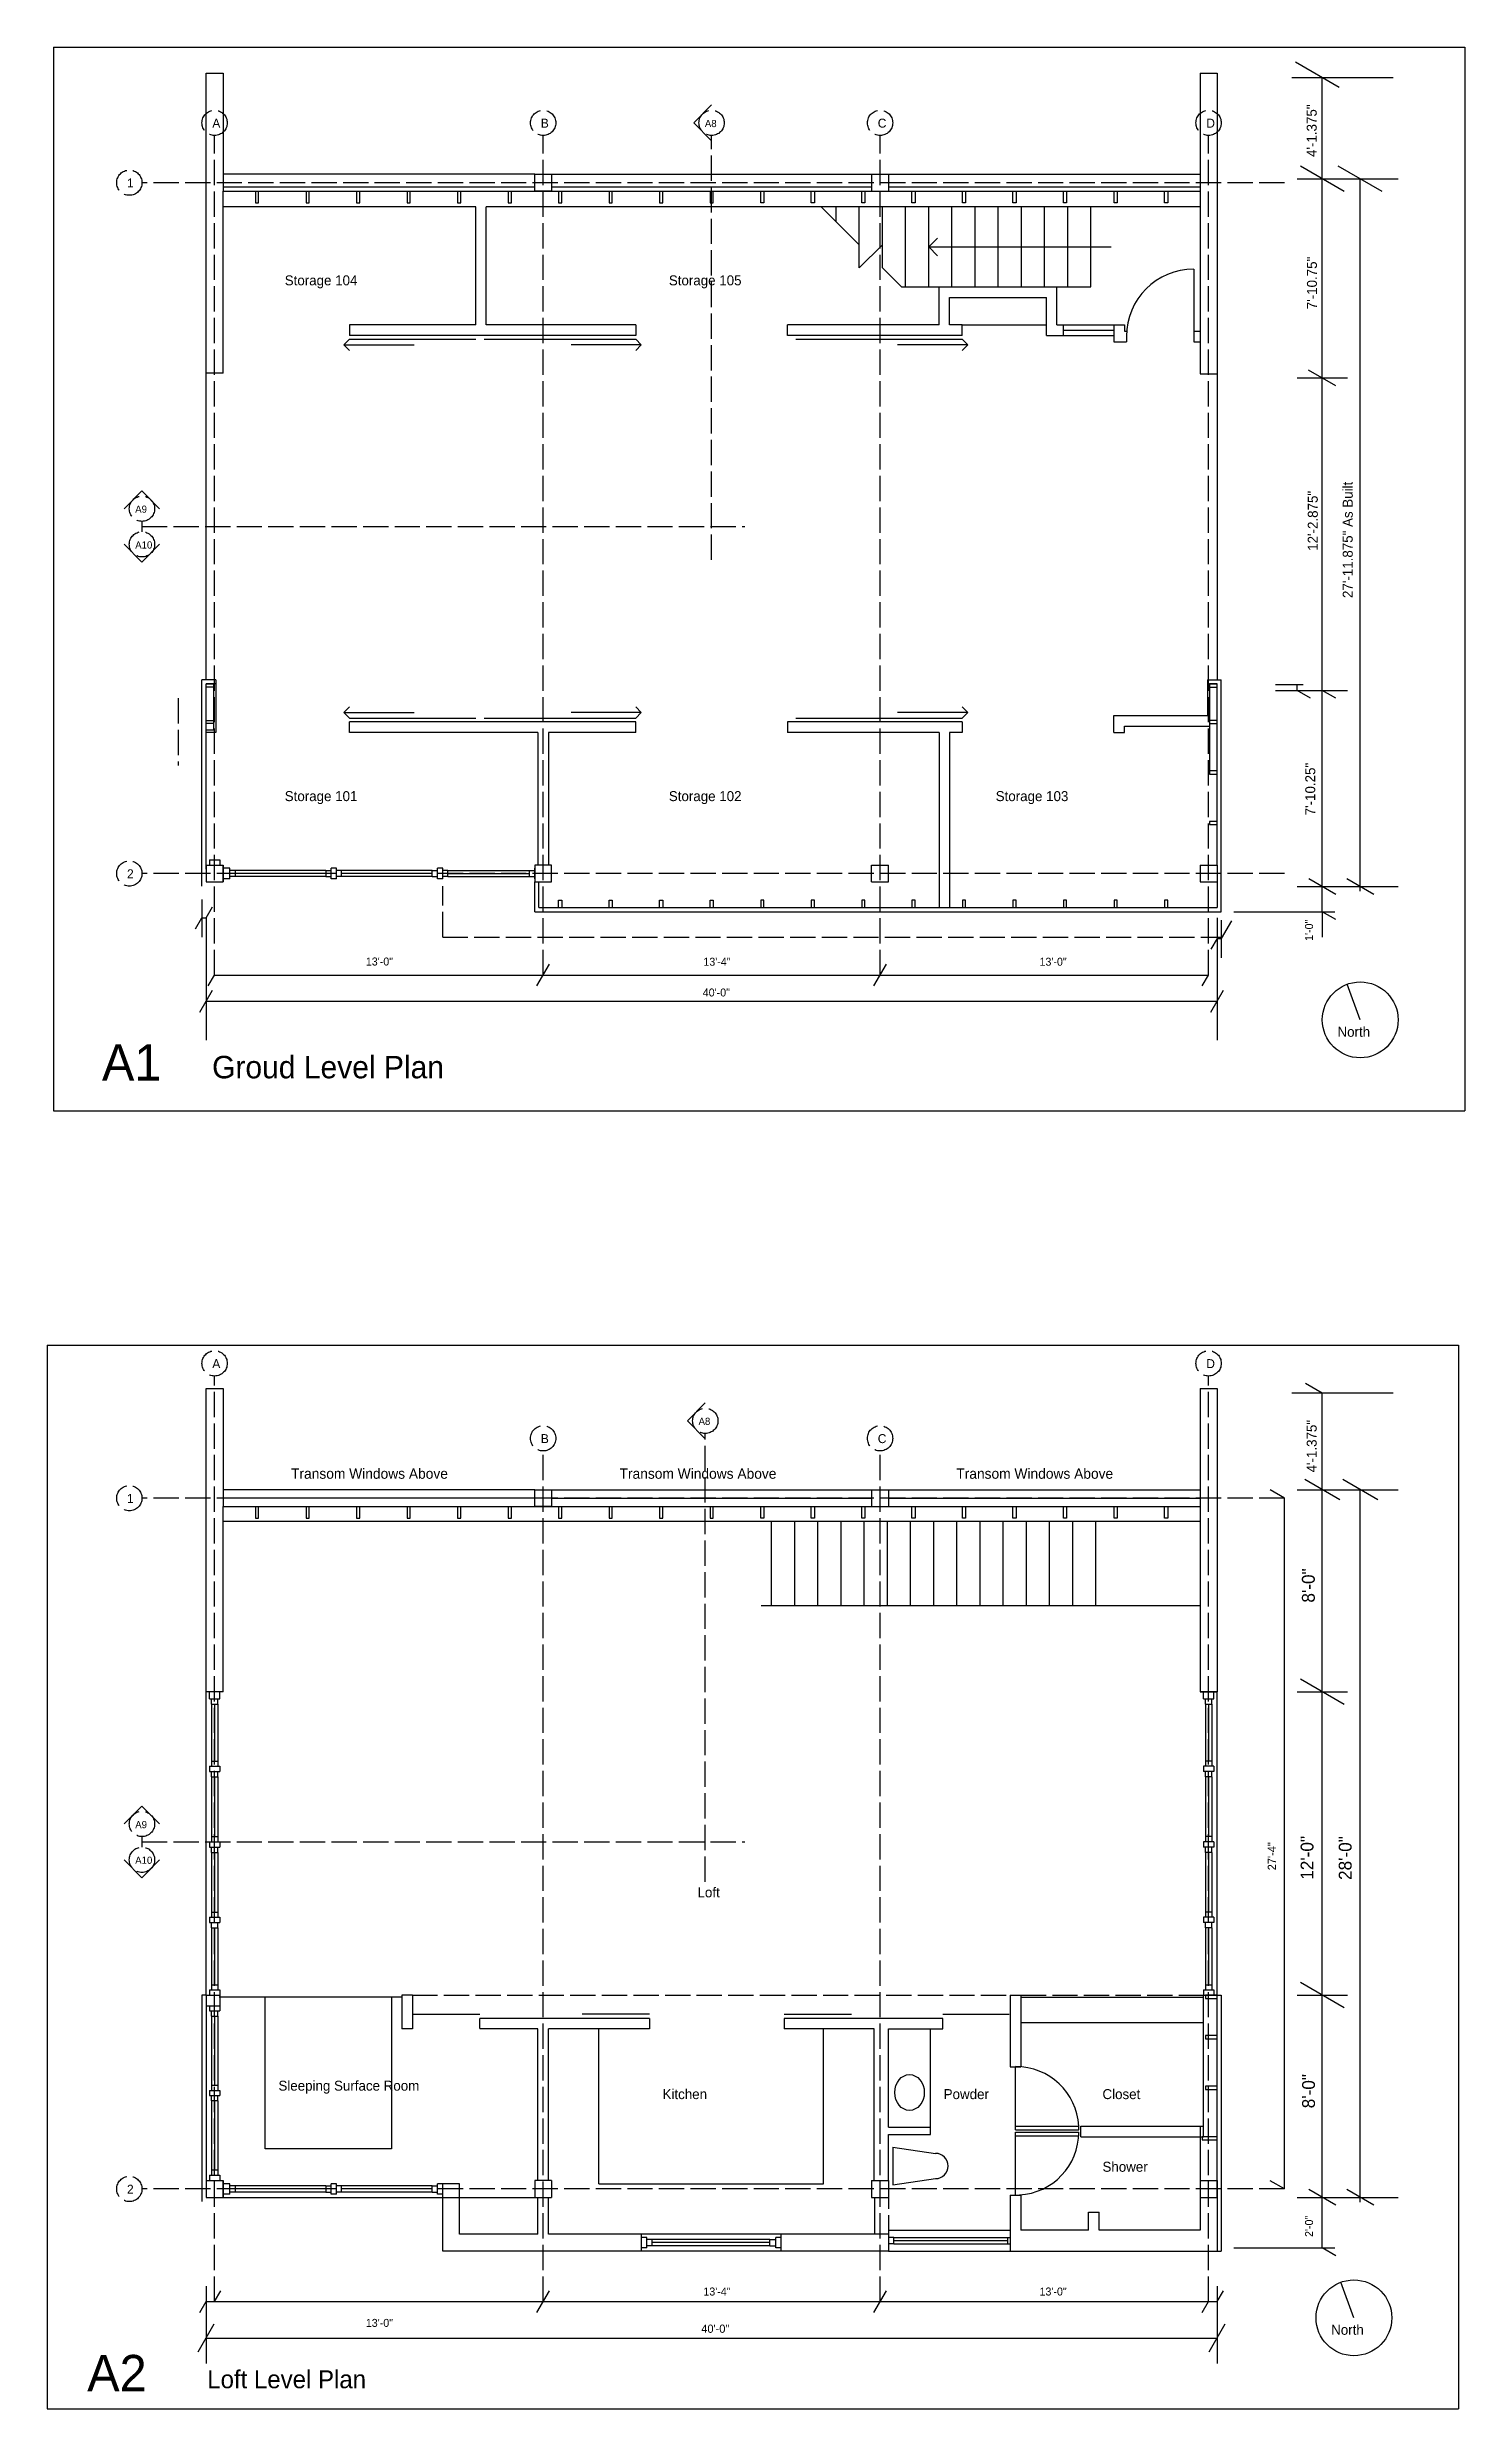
# Model space of a CAD drawing. Header units: inches. Extents: x 1267 to 6358, y -2516 to 3346.
# Drawn here: x 1337 to 2010, y 107 to 1228 of the extents above; entities that cross this region are included whole.
import ezdxf

# ---------------------------------------------------------------- set-up
doc = ezdxf.new("R2010")
doc.units = ezdxf.units.IN
doc.header["$MEASUREMENT"] = 0
doc.linetypes.add('ACAD_ISO02W100', pattern=[15, 12, -3])
for name, color, linetype in [('const', 7, 'Continuous'), ('e1', 7, 'Continuous'), ('e2', 251, 'Continuous'), ('glass', 172, 'Continuous'), ('grid', 252, 'ACAD_ISO02W100'), ('millwork', 254, 'Continuous'), ('soffit', 253, 'ACAD_ISO02W100'), ('stairs', 140, 'Continuous'), ('walls', 7, 'Continuous')]:
    doc.layers.add(name, color=color, linetype=linetype)

msp = doc.modelspace()

# ---------------------------------------------------------------- texts
at = {"layer": 'const', "attachment_point": 1, "rotation": 90}
for s, insert, char_height, width in [('4\'-1.375"', (1934.9, 1176.3), 4.74, 1805.775), ('7\'-10.75"', (1935, 1104), 4.74, 1805.775), ('27\'-11.875" As Built', (1952, 966.9), 4.736, 1805.775), ('12\'-2.875"', (1935.4, 989.3), 4.74, 1805.775), ('7\'-10.25"', (1934.2, 863.7), 4.74, 1805.775), ('1\'-0"', (1934.1, 804.1), 3.78, 1439.96), ('4\'-1.375"', (1934.9, 551.7), 4.74, 1805.775), ('8\'-0"', (1932.6, 489.9), 6.11, 2330.032), ('27\'-4"', (1916.4, 362.8), 3.91, 1491.22), ('12\'-0"', (1932, 358.3), 6.11, 2330.032), ('28\'-0"', (1950.1, 358.2), 6.11, 2330.032), ('8\'-0"', (1932.7, 249.8), 6.11, 2330.032), ('2\'-0"', (1934.1, 188.7), 3.78, 1439.96)]:
    msp.add_mtext(s, dxfattribs=dict(at, insert=insert, char_height=char_height, width=width))
at = {"layer": 'const', "attachment_point": 1}
for s, insert, char_height, width in [('A', (1415.2, 1194.5), 4.26, 1625.197), ('B', (1571.2, 1194.5), 4.26, 1625.197), ('A8', (1649.1, 1193.9), 3.41, 1300.158), ('C', (1731.2, 1194.5), 4.26, 1625.197), ('D', (1887.2, 1194.5), 4.26, 1625.197), ('1', (1374.7, 1166.1), 4.26, 1625.197), ('Storage 104', (1449.6, 1120.1), 4.736, 1805.775), ('Storage 105', (1632, 1120.1), 4.736, 1805.775), ('A9', (1378.6, 1010.8), 3.41, 1300.158), ('A10', (1378.6, 993.8), 3.41, 1300.158), ('Storage 101', (1449.6, 875.2), 4.736, 1805.775), ('Storage 102', (1632, 875.2), 4.736, 1805.775), ('Storage 103', (1787.2, 875.2), 4.736, 1805.775), ('2', (1374.7, 838.1), 4.26, 1625.197), ('13\'-0"', (1488.1, 796.2), 3.79, 1444.62), ('13\'-4"', (1648.4, 796.1), 3.79, 1444.62), ('13\'-0"', (1808, 796.1), 3.79, 1444.62), ('40\'-0"', (1648.1, 781.5), 3.79, 1444.62), ('North', (1949.5, 763.3), 4.74, 1805.775), ('A1', (1362.8, 755), 17.26, 6582.049), ('Groud Level Plan', (1415.1, 749.5), 10.656, 4062.993), ('A', (1415.2, 605.5), 4.26, 1625.197), ('D', (1887.2, 605.5), 4.26, 1625.197), ('A8', (1646.1, 577.7), 3.41, 1300.158), ('B', (1571.2, 569.9), 4.26, 1625.197), ('C', (1731.2, 569.9), 4.26, 1625.197), ('Transom Windows Above', (1452.6, 553.6), 4.889, 1864.026), ('Transom Windows Above', (1608.6, 553.6), 4.889, 1864.026), ('Transom Windows Above', (1768.5, 553.6), 4.889, 1864.026), ('1', (1374.7, 541.5), 4.26, 1625.197), ('A9', (1378.6, 386.2), 3.41, 1300.158), ('A10', (1378.6, 369.3), 3.41, 1300.158), ('Loft', (1645.6, 354.7), 4.74, 1805.775), ('Sleeping Surface Room', (1446.6, 262.9), 4.736, 1805.775), ('Kitchen', (1629, 258.9), 4.74, 1805.775), ('Powder', (1762.5, 258.9), 4.74, 1805.775), ('Closet', (1837.9, 258.9), 4.74, 1805.775), ('Shower', (1837.9, 224.4), 4.74, 1805.775), ('2', (1374.7, 213.5), 4.26, 1625.197), ('13\'-4"', (1648.4, 164.7), 3.79, 1444.62), ('13\'-0"', (1808, 164.7), 3.79, 1444.62), ('13\'-0"', (1488.1, 149.8), 3.79, 1444.62), ('40\'-0"', (1647.4, 147.1), 3.91, 1491.22), ('North', (1946.5, 147), 4.74, 1805.775), ('A2', (1355.8, 132.7), 17.26, 6582.049), ('Loft Level Plan', (1412.8, 125.4), 8.525, 3250.395)]:
    msp.add_mtext(s, dxfattribs=dict(at, insert=insert, char_height=char_height, width=width))

# ---------------------------------------------------------------- linework, layer by layer
for p, q in [((1339.8, 1228.4), (1339.8, 723.4)), ((1339.8, 1228.4), (2009.9, 1228.4)), ((2009.9, 1228.4), (2009.9, 723.4)), ((1339.8, 723.4), (2009.9, 723.4)), ((1336.8, 612.1), (1336.8, 107.1)), ((1336.8, 612.1), (2006.9, 612.1)), ((2006.9, 612.1), (2006.9, 107.1)), ((1336.8, 107.1), (2006.9, 107.1))]:
    msp.add_line(p, q)
at = {"layer": 'const'}
for p, q in [((1975.9, 1213.9), (1927.9, 1213.9)), ((1950.3, 1209.3), (1929.5, 1221.3)), ((1942.3, 817.9), (1942.3, 1213.9)), ((1952.7, 1159.9), (1931.9, 1171.9)), ((1970.7, 1159.9), (1949.9, 1171.9)), ((1930.3, 1165.9), (1978.3, 1165.9)), ((1960.3, 827.7), (1960.3, 1165.9)), ((1930.3, 1071.4), (1954.3, 1071.4)), ((1948.7, 1067.7), (1935.8, 1075.1)), ((1920.1, 925.9), (1933.2, 925.9)), ((1920.1, 923), (1954.3, 923)), ((1930.3, 923), (1930.3, 925.9)), ((1936.7, 919.3), (1930.3, 923)), ((1948.7, 919.3), (1942.3, 923)), ((1930.3, 829.9), (1978.3, 829.9)), ((1948.7, 826.2), (1935.9, 833.6)), ((1966.7, 826.2), (1953.9, 833.6)), ((1412.3, 815.1), (1415.3, 820.3)), ((1407.3, 809.9), (1410.3, 815.1)), ((1410.3, 815.1), (1412.3, 815.1)), ((1412.3, 815.1), (1412.3, 757)), ((1892.3, 815.1), (1892.3, 757)), ((1899.1, 813.6), (1894.3, 805.3)), ((1900.3, 817.9), (1948.3, 817.9)), ((1948.7, 814.2), (1942.3, 817.9)), ((1892.3, 805.3), (1889.3, 800.1)), ((1892.3, 805.3), (1894.3, 805.3)), ((1413.3, 782.7), (1416.3, 787.9)), ((1416.3, 787.9), (1888.3, 787.9)), ((1569.3, 782.7), (1575.3, 793.1)), ((1729.3, 782.7), (1735.3, 793.1)), ((1885.3, 782.7), (1888.3, 787.9)), ((1409.3, 770.3), (1415.3, 780.7)), ((1412.3, 775.5), (1892.3, 775.5)), ((1889.3, 770.3), (1895.3, 780.7)), ((1975.9, 589.3), (1927.9, 589.3)), ((1942.3, 589.3), (1934.3, 593.9)), ((1942.3, 183.5), (1942.3, 589.3)), ((1924.3, 539.5), (1917.6, 543.4)), ((1924.3, 211.5), (1924.3, 539.5)), ((1930.3, 543.5), (1978.3, 543.5)), ((1950.6, 538.7), (1934, 548.3)), ((1968.6, 538.7), (1952, 548.3)), ((1960.3, 205.3), (1960.3, 543.5)), ((1952.7, 441.5), (1931.9, 453.5)), ((1930.3, 447.5), (1954.3, 447.5)), ((1930.3, 303.5), (1954.3, 303.5)), ((1952.7, 297.5), (1931.9, 309.5)), ((1924.3, 211.5), (1917.6, 215.4)), ((1930.3, 207.5), (1978.3, 207.5)), ((1948.7, 203.8), (1935.9, 211.2)), ((1966.7, 203.8), (1953.9, 211.2)), ((1900.3, 183.5), (1948.3, 183.5)), ((1948.7, 179.8), (1942.3, 183.5)), ((1409.3, 152.8), (1412.3, 158)), ((1412.3, 165.3), (1412.3, 128.7)), ((1412.3, 158), (1892.3, 158)), ((1416.3, 158), (1419.3, 163.2)), ((1569.3, 152.8), (1575.3, 163.2)), ((1729.3, 152.8), (1735.3, 163.2)), ((1885.3, 152.8), (1888.3, 158)), ((1892.3, 165.3), (1892.3, 128.7)), ((1892.3, 158), (1895.3, 163.2)), ((1408.5, 134.1), (1416.1, 147.4)), ((1888.5, 134.1), (1896.1, 147.4)), ((1412.3, 140.7), (1892.3, 140.7))]:
    msp.add_line(p, q, dxfattribs=at)
at = {"layer": 'e1'}
for p, q in [((1942.3, 817.9), (1942.3, 815.7)), ((1942.3, 817.9), (1942.3, 805.9)), ((1412.3, 303.5), (1412.3, 447.5)), ((1892.3, 303.5), (1892.3, 447.5)), ((1410.3, 303.5), (1410.3, 205.5)), ((1412.3, 303.5), (1410.3, 303.5)), ((1892.3, 303.5), (1894.3, 303.5)), ((1894.3, 303.5), (1894.3, 182)), ((1738.3, 231.4), (1738.3, 213.4)), ((1738.3, 231.4), (1758.6, 228.4)), ((1738.3, 213.4), (1758.6, 216.4)), ((1892.3, 207.5), (1892.3, 182)), ((1736.3, 199), (1736.3, 182)), ((1831.3, 192), (1799.1, 192)), ((1884.3, 192), (1836.3, 192)), ((1736.3, 182), (1894.3, 182))]:
    msp.add_line(p, q, dxfattribs=at)
for centre in [(1960.3, 766.6), (1957.3, 150.3)]:
    msp.add_circle(centre, 18, dxfattribs=at)
for centre, radius, start, end in [((1796.7, 239.6), 30, 3.3123, 90.1293), ((1796.7, 238.6), 30, 273.3123, 359.8707), ((1758.6, 222.4), 6, 270, 90)]:
    msp.add_arc(centre, radius, start, end, dxfattribs=at)
msp.add_ellipse((1746.3, 257.3), major_axis=(0, -8.5), ratio=0.823529, dxfattribs=at)
at = {"layer": 'e2'}
for p, q in [((1568.3, 1168.1), (1420.3, 1168.1)), ((1576.3, 1168.1), (1728.3, 1168.1)), ((1736.3, 1168.1), (1884.3, 1168.1)), ((1412.3, 928.1), (1412.3, 1073.6)), ((1892.3, 1073.3), (1892.3, 928.1)), ((1568.3, 543.5), (1420.3, 543.5)), ((1576.3, 543.5), (1728.3, 543.5)), ((1736.3, 543.5), (1884.3, 543.5)), ((1412.3, 298.5), (1412.3, 215.5)), ((1440.3, 230.5), (1440.3, 302.5)), ((1500.3, 302.5), (1500.3, 230.5)), ((1500.3, 230.5), (1440.3, 230.5)), ((1420.3, 207.5), (1568.3, 207.5))]:
    msp.add_line(p, q, dxfattribs=at)
at = {"layer": 'glass'}
for p, q in [((1819.3, 1094.1), (1843.3, 1094.1)), ((1469.1, 837.6), (1426, 837.6)), ((1469.1, 834.6), (1426, 834.6)), ((1519.6, 837.6), (1476.6, 837.6)), ((1519.6, 834.6), (1476.6, 834.6)), ((1527.1, 837.6), (1565.8, 837.6)), ((1527.1, 834.6), (1565.8, 834.6)), ((1414.8, 441.7), (1414.8, 414.7)), ((1417.8, 441.7), (1417.8, 414.7)), ((1886.8, 441.7), (1886.8, 414.7)), ((1889.8, 441.7), (1889.8, 414.7)), ((1414.8, 407.2), (1414.8, 378.8)), ((1417.8, 407.2), (1417.8, 378.8)), ((1886.8, 407.2), (1886.8, 378.8)), ((1889.8, 407.2), (1889.8, 378.8)), ((1414.8, 371.3), (1414.8, 343)), ((1417.8, 371.3), (1417.8, 343)), ((1886.8, 371.3), (1886.8, 343)), ((1889.8, 371.3), (1889.8, 343)), ((1414.8, 335.5), (1414.8, 308.5)), ((1417.8, 335.5), (1417.8, 308.5)), ((1886.8, 335.5), (1886.8, 308.5)), ((1889.8, 335.5), (1889.8, 308.5)), ((1414.8, 293.5), (1414.8, 260.8)), ((1417.8, 293.5), (1417.8, 260.8)), ((1414.8, 253.3), (1414.8, 220.5)), ((1417.8, 253.3), (1417.8, 220.5)), ((1469.1, 213), (1426, 213)), ((1469.1, 210), (1426, 210)), ((1519.6, 213), (1476.6, 213)), ((1519.6, 210), (1476.6, 210)), ((1685.3, 190), (1619, 190)), ((1685.3, 182), (1619, 182)), ((1680, 187.5), (1624, 187.5)), ((1680, 184.5), (1624, 184.5)), ((1738.8, 188.5), (1792.9, 188.5)), ((1738.8, 185.5), (1792.9, 185.5))]:
    msp.add_line(p, q, dxfattribs=at)
at = {"layer": 'grid'}
for p, q in [((1416.3, 787.9), (1416.3, 1186.5)), ((1572.3, 787.9), (1572.3, 1186.5)), ((1652.3, 985), (1652.3, 1186.5)), ((1732.3, 787.9), (1732.3, 1186.5)), ((1888.3, 787.9), (1888.3, 1186.5)), ((1924.3, 1164.1), (1381.8, 1164.1)), ((1381.8, 1003.3), (1381.8, 998.4)), ((1381.8, 1000.8), (1668.1, 1000.8)), ((1924.3, 836.1), (1381.8, 836.1)), ((1416.3, 158), (1416.3, 597.5)), ((1888.3, 158), (1888.3, 597.5)), ((1572.3, 158), (1572.3, 561.9)), ((1649.3, 357.4), (1649.3, 570.2)), ((1732.3, 158), (1732.3, 561.9)), ((1924.3, 539.5), (1381.8, 539.5)), ((1381.8, 378.8), (1381.8, 373.8)), ((1381.8, 376.3), (1668.1, 376.3)), ((1924.3, 211.5), (1381.8, 211.5))]:
    msp.add_line(p, q, dxfattribs=at)
for centre in [(1416.3, 1192.5), (1572.3, 1192.5), (1652.3, 1192.5), (1732.3, 1192.5), (1888.3, 1192.5), (1375.8, 1164.1), (1381.8, 1009.3), (1381.8, 992.4), (1375.8, 836.1), (1416.3, 603.5), (1888.3, 603.5), (1572.3, 567.9), (1649.3, 576.2), (1732.3, 567.9), (1375.8, 539.5), (1381.8, 384.8), (1381.8, 367.8), (1375.8, 211.5)]:
    msp.add_circle(centre, 6, dxfattribs=at)
at = {"layer": 'millwork'}
for p, q in [((1881.3, 1123.1), (1881.3, 1091.1)), ((1480.3, 1089.8), (1540.3, 1089.8)), ((1544.3, 1089.8), (1616.3, 1089.8)), ((1692.3, 1089.8), (1771.3, 1089.8)), ((1771.3, 1096.6), (1811.3, 1096.6)), ((1819.3, 1096.6), (1843.3, 1096.6)), ((1819.3, 1091.6), (1843.3, 1091.6)), ((1480.3, 909.9), (1540.3, 909.9)), ((1544.3, 909.9), (1616.3, 909.9)), ((1692.3, 909.9), (1771.3, 909.9)), ((1469.1, 836.1), (1426, 836.1)), ((1519.6, 836.1), (1476.6, 836.1)), ((1527.1, 836.1), (1565.8, 836.1)), ((1416.3, 441.7), (1416.3, 414.7)), ((1888.3, 441.7), (1888.3, 414.7)), ((1416.3, 407.2), (1416.3, 378.8)), ((1888.3, 407.2), (1888.3, 378.8)), ((1416.3, 371.3), (1416.3, 343)), ((1888.3, 371.3), (1888.3, 343)), ((1416.3, 335.5), (1416.3, 308.5)), ((1888.3, 335.5), (1888.3, 308.5)), ((1416.3, 293.5), (1416.3, 260.8)), ((1505.2, 302.5), (1418.5, 302.5)), ((1510.7, 294.5), (1542.2, 294.5)), ((1622.8, 294.5), (1590.8, 294.5)), ((1686.8, 294.5), (1718.8, 294.5)), ((1762.1, 294.5), (1793.6, 294.5)), ((1799.1, 302.5), (1885.8, 302.5)), ((1598.8, 214), (1598.8, 287.5)), ((1705.5, 214), (1705.5, 287.5)), ((1756.3, 239), (1756.3, 287.5)), ((1799.1, 290.5), (1885.8, 290.5)), ((1796.6, 241.3), (1796.6, 269.5)), ((1416.3, 253.3), (1416.3, 220.5)), ((1796.6, 241.3), (1826.6, 241.3)), ((1796.6, 239.5), (1796.6, 241.3)), ((1796.6, 239.5), (1826.6, 239.5)), ((1796.6, 208.5), (1796.6, 238.5)), ((1796.6, 238.5), (1826.6, 238.5)), ((1796.6, 236.8), (1826.6, 236.8)), ((1826.6, 239.5), (1826.6, 241.3)), ((1826.6, 236.8), (1826.6, 238.5)), ((1598.8, 214), (1705.5, 214)), ((1469.1, 211.5), (1426, 211.5)), ((1519.6, 211.5), (1476.6, 211.5)), ((1736.3, 192), (1794.1, 192)), ((1680, 186), (1624, 186)), ((1738.8, 187), (1792.9, 187))]:
    msp.add_line(p, q, dxfattribs=at)
msp.add_arc((1881.3, 1091.1), 32, 90, 180, dxfattribs=at)
at = {"layer": 'soffit'}
for p, q in [((1399, 919.3), (1399, 887.3)), ((1524.6, 805.9), (1524.6, 830.1)), ((1524.6, 805.9), (1894.3, 805.9)), ((1510.2, 303.5), (1794.1, 303.5)), ((1799.1, 303.5), (1885.8, 303.5))]:
    msp.add_line(p, q, dxfattribs=at)
at = {"layer": 'stairs'}
for p, q in [((1722.4, 1134.6), (1704.4, 1152.6)), ((1711.4, 1145.6), (1711.4, 1152.6)), ((1722.4, 1123.6), (1722.4, 1152.6)), ((1733.4, 1123.6), (1733.4, 1152.6)), ((1744.4, 1114.6), (1744.4, 1152.6)), ((1755.4, 1114.6), (1755.4, 1152.6)), ((1766.4, 1114.6), (1766.4, 1152.6)), ((1777.4, 1114.6), (1777.4, 1152.6)), ((1788.4, 1114.6), (1788.4, 1152.6)), ((1799.4, 1114.6), (1799.4, 1152.6)), ((1810.4, 1114.6), (1810.4, 1152.6)), ((1821.4, 1114.6), (1821.4, 1152.6)), ((1832.4, 1114.6), (1832.4, 1152.6)), ((1722.4, 1123.6), (1733.4, 1134.6)), ((1755.4, 1133.6), (1759.6, 1137.8)), ((1755.4, 1133.6), (1842.1, 1133.6)), ((1755.4, 1133.6), (1759.6, 1129.3)), ((1742.4, 1114.6), (1733.4, 1123.6)), ((1742.4, 1114.6), (1760.3, 1114.6)), ((1816.3, 1114.6), (1832.4, 1114.6)), ((1477.7, 1087.1), (1480.3, 1089.8)), ((1618.9, 1087.1), (1616.3, 1089.8)), ((1773.9, 1087.1), (1771.3, 1089.8)), ((1477.7, 1087.1), (1480.3, 1084.5)), ((1477.7, 1087.1), (1511, 1087.1)), ((1618.9, 1087.1), (1585.6, 1087.1)), ((1618.9, 1087.1), (1616.3, 1084.5)), ((1773.9, 1087.1), (1740.6, 1087.1)), ((1773.9, 1087.1), (1771.3, 1084.5)), ((1477.7, 912.5), (1480.3, 915.2)), ((1477.7, 912.5), (1480.3, 909.9)), ((1477.7, 912.5), (1511, 912.5)), ((1618.9, 912.5), (1585.6, 912.5)), ((1618.9, 912.5), (1616.3, 915.2)), ((1618.9, 912.5), (1616.3, 909.9)), ((1773.9, 912.5), (1740.6, 912.5)), ((1773.9, 912.5), (1771.3, 915.2)), ((1773.9, 912.5), (1771.3, 909.9)), ((1680.8, 488.5), (1680.8, 528.5)), ((1691.8, 488.5), (1691.8, 528.5)), ((1702.8, 488.5), (1702.8, 528.5)), ((1713.8, 488.5), (1713.8, 528.5)), ((1724.8, 488.5), (1724.8, 528.5)), ((1735.8, 488.5), (1735.8, 528.5)), ((1746.8, 488.5), (1746.8, 528.5)), ((1757.8, 488.5), (1757.8, 528.5)), ((1768.8, 488.5), (1768.8, 528.5)), ((1779.8, 488.5), (1779.8, 528.5)), ((1790.8, 488.5), (1790.8, 528.5)), ((1801.8, 488.5), (1801.8, 528.5)), ((1812.8, 488.5), (1812.8, 528.5)), ((1823.8, 488.5), (1823.8, 528.5)), ((1834.8, 488.5), (1834.8, 528.5)), ((1675.8, 488.5), (1884.3, 488.5))]:
    msp.add_line(p, q, dxfattribs=at)
at = {"layer": 'walls'}
for p, q in [((1412.3, 1073.6), (1412.3, 1216.1)), ((1412.3, 1216.1), (1420.3, 1216.1)), ((1420.3, 1216.1), (1420.3, 1168.1)), ((1884.3, 1216.1), (1884.3, 1168.1)), ((1884.3, 1216.1), (1892.3, 1216.1)), ((1892.3, 1216.1), (1892.3, 1073.3)), ((1652.3, 1201), (1643.8, 1192.5)), ((1652.3, 1184), (1643.8, 1192.5)), ((1420.3, 1168.1), (1420.3, 1160.1)), ((1568.3, 1168.1), (1576.3, 1168.1)), ((1568.3, 1160.1), (1568.3, 1168.1)), ((1576.3, 1168.1), (1576.3, 1160.1)), ((1728.3, 1168.1), (1736.3, 1168.1)), ((1728.3, 1168.1), (1728.3, 1160.1)), ((1736.3, 1168.1), (1736.3, 1160.1)), ((1884.3, 1168.1), (1884.3, 1160.1)), ((1420.3, 1162.1), (1568.3, 1162.1)), ((1420.3, 1073.6), (1420.3, 1160.1)), ((1420.3, 1160.1), (1884.3, 1160.1)), ((1576.3, 1160.1), (1568.3, 1160.1)), ((1576.3, 1162.1), (1728.3, 1162.1)), ((1728.3, 1160.1), (1736.3, 1160.1)), ((1736.3, 1162.1), (1884.3, 1162.1)), ((1884.3, 1160.1), (1884.3, 1073.3)), ((1540.3, 1152.6), (1420.3, 1152.6)), ((1540.3, 1096.6), (1540.3, 1152.6)), ((1545.3, 1096.6), (1545.3, 1152.6)), ((1884.3, 1152.6), (1545.3, 1152.6)), ((1760.3, 1114.6), (1816.3, 1114.6)), ((1760.3, 1096.6), (1760.3, 1114.6)), ((1816.3, 1096.6), (1816.3, 1114.6)), ((1765.3, 1109.6), (1811.3, 1109.6)), ((1765.3, 1096.6), (1765.3, 1109.6)), ((1811.3, 1091.6), (1811.3, 1109.6)), ((1540.3, 1096.6), (1480.3, 1096.6)), ((1480.3, 1096.6), (1480.3, 1091.6)), ((1616.3, 1091.6), (1480.3, 1091.6)), ((1616.3, 1096.6), (1545.3, 1096.6)), ((1616.3, 1096.6), (1616.3, 1091.6)), ((1760.3, 1096.6), (1688.3, 1096.6)), ((1688.3, 1091.6), (1688.3, 1096.6)), ((1771.3, 1091.6), (1688.3, 1091.6)), ((1771.3, 1096.6), (1765.3, 1096.6)), ((1771.3, 1091.6), (1771.3, 1096.6)), ((1811.3, 1091.6), (1819.3, 1091.6)), ((1816.3, 1096.6), (1819.3, 1096.6)), ((1819.3, 1096.6), (1819.3, 1091.6)), ((1843.3, 1096.6), (1848.3, 1096.6)), ((1843.3, 1096.6), (1843.3, 1088.6)), ((1843.3, 1088.6), (1849.3, 1088.6)), ((1848.3, 1096.6), (1848.3, 1093.6)), ((1848.3, 1093.6), (1849.3, 1093.6)), ((1849.3, 1091.6), (1849.3, 1088.6)), ((1881.3, 1093.6), (1884.3, 1093.6)), ((1881.3, 1093.6), (1881.3, 1088.6)), ((1881.3, 1088.6), (1884.3, 1088.6)), ((1420.3, 1073.6), (1412.3, 1073.6)), ((1884.3, 1073.3), (1892.3, 1073.3)), ((1373.3, 1009.3), (1381.8, 1017.8)), ((1390.2, 1009.3), (1381.8, 1017.8)), ((1373.3, 992.4), (1381.8, 983.9)), ((1390.2, 992.4), (1381.8, 983.9)), ((1410.3, 830.1), (1410.3, 928.1)), ((1416.8, 928.1), (1410.3, 928.1)), ((1412.3, 838.1), (1412.3, 926.1)), ((1416.8, 926.1), (1412.3, 926.1)), ((1415.8, 924.6), (1415.8, 904.1)), ((1416.8, 928.1), (1416.8, 903.1)), ((1887.8, 928.1), (1887.8, 911.1)), ((1887.8, 928.1), (1894.3, 928.1)), ((1887.8, 926.1), (1892.3, 926.1)), ((1888.8, 924.6), (1888.8, 884.8)), ((1892.3, 840.1), (1892.3, 926.1)), ((1894.3, 817.9), (1894.3, 928.1)), ((1843.3, 911.1), (1887.8, 911.1)), ((1843.3, 903.1), (1843.3, 911.1)), ((1881.3, 911.1), (1884.3, 911.1)), ((1415.8, 904.1), (1412.3, 904.1)), ((1416.8, 903.1), (1412.3, 903.1)), ((1616.3, 908.1), (1480.3, 908.1)), ((1480.3, 903.1), (1480.3, 908.1)), ((1569.8, 903.1), (1480.3, 903.1)), ((1569.8, 903.1), (1569.8, 840.1)), ((1574.8, 903.1), (1574.8, 840.1)), ((1616.3, 903.1), (1574.8, 903.1)), ((1616.3, 903.1), (1616.3, 908.1)), ((1771.3, 908.1), (1688.3, 908.1)), ((1688.3, 908.1), (1688.3, 903.1)), ((1760.3, 903.1), (1688.3, 903.1)), ((1760.3, 903.1), (1760.3, 819.9)), ((1765.3, 903.1), (1765.3, 819.9)), ((1771.3, 903.1), (1765.3, 903.1)), ((1771.3, 908.1), (1771.3, 903.1)), ((1843.3, 903.1), (1848.3, 903.1)), ((1848.3, 906.1), (1888.8, 906.1)), ((1848.3, 906.1), (1849.3, 906.1)), ((1848.3, 903.1), (1848.3, 906.1)), ((1413.8, 842.6), (1418.8, 842.6)), ((1413.8, 842.6), (1413.8, 840.1)), ((1418.8, 842.6), (1418.8, 840.1)), ((1412.3, 840.1), (1412.3, 832.1)), ((1412.3, 840.1), (1420.3, 840.1)), ((1412.3, 840.1), (1412.3, 832.1)), ((1412.3, 840.1), (1420.3, 840.1)), ((1412.3, 832.1), (1420.3, 832.1)), ((1412.3, 832.1), (1420.3, 832.1)), ((1420.3, 840.1), (1420.3, 832.1)), ((1420.3, 840.1), (1420.3, 832.1)), ((1420.3, 832.1), (1420.3, 840.1)), ((1423.5, 838.6), (1420.3, 838.6)), ((1423.5, 833.6), (1420.3, 833.6)), ((1423.5, 833.6), (1423.5, 838.6)), ((1426, 837.6), (1423.5, 837.6)), ((1426, 834.6), (1423.5, 834.6)), ((1426, 837.6), (1426, 834.6)), ((1469.1, 837.6), (1471.6, 837.6)), ((1469.1, 837.6), (1469.1, 834.6)), ((1469.1, 834.6), (1471.6, 834.6)), ((1471.6, 833.6), (1471.6, 838.6)), ((1474.1, 838.6), (1471.6, 838.6)), ((1474.1, 833.6), (1471.6, 833.6)), ((1474.1, 833.6), (1474.1, 838.6)), ((1476.6, 837.6), (1474.1, 837.6)), ((1476.6, 834.6), (1474.1, 834.6)), ((1476.6, 834.6), (1476.6, 837.6)), ((1519.6, 837.6), (1522.1, 837.6)), ((1519.6, 834.6), (1519.6, 837.6)), ((1519.6, 834.6), (1522.1, 834.6)), ((1522.1, 833.6), (1522.1, 838.6)), ((1524.6, 838.6), (1522.1, 838.6)), ((1524.6, 833.6), (1522.1, 833.6)), ((1524.6, 833.6), (1524.6, 838.6)), ((1524.6, 833.6), (1524.6, 838.6)), ((1527.1, 837.6), (1524.6, 837.6)), ((1527.1, 834.6), (1524.6, 834.6)), ((1527.1, 834.6), (1527.1, 837.6)), ((1565.8, 837.6), (1568.3, 837.6)), ((1565.8, 834.6), (1565.8, 837.6)), ((1565.8, 834.6), (1568.3, 834.6)), ((1576.3, 840.1), (1568.3, 840.1)), ((1568.3, 840.1), (1568.3, 832.1)), ((1568.3, 833.6), (1568.3, 838.6)), ((1568.3, 832.1), (1576.3, 832.1)), ((1568.3, 817.9), (1568.3, 832.1)), ((1570.3, 819.9), (1570.3, 832.1)), ((1576.3, 832.1), (1576.3, 840.1)), ((1728.3, 832.1), (1728.3, 840.1)), ((1728.3, 840.1), (1736.3, 840.1)), ((1728.3, 832.1), (1736.3, 832.1)), ((1736.3, 832.1), (1736.3, 840.1)), ((1884.3, 840.1), (1884.3, 832.1)), ((1884.3, 840.1), (1892.3, 840.1)), ((1884.3, 832.1), (1892.3, 832.1)), ((1892.3, 840.1), (1892.3, 819.9)), ((1410.3, 823.7), (1410.3, 805.8)), ((1570.3, 819.9), (1892.3, 819.9)), ((1568.3, 817.9), (1894.3, 817.9)), ((1894.3, 813.9), (1894.3, 796)), ((1960.3, 766.6), (1954.1, 783.5)), ((1412.3, 447.5), (1412.3, 591.5)), ((1412.3, 591.5), (1420.3, 591.5)), ((1420.3, 591.5), (1420.3, 535.5)), ((1649.3, 584.7), (1640.8, 576.2)), ((1884.3, 591.5), (1884.3, 535.5)), ((1884.3, 591.5), (1892.3, 591.5)), ((1892.3, 591.5), (1892.3, 447.5)), ((1649.3, 567.7), (1640.8, 576.2)), ((1568.3, 539.5), (1420.3, 539.5)), ((1568.3, 543.5), (1576.3, 543.5)), ((1568.3, 535.5), (1568.3, 543.5)), ((1576.3, 543.5), (1576.3, 535.5)), ((1576.3, 539.5), (1728.3, 539.5)), ((1728.3, 543.5), (1728.3, 535.5)), ((1728.3, 543.5), (1736.3, 543.5)), ((1736.3, 543.5), (1736.3, 535.5)), ((1736.3, 539.5), (1884.3, 539.5)), ((1420.3, 535.5), (1884.3, 535.5)), ((1420.3, 447.5), (1420.3, 535.5)), ((1420.3, 528.5), (1884.3, 528.5)), ((1576.3, 535.5), (1568.3, 535.5)), ((1576.3, 535.5), (1568.3, 535.5)), ((1728.3, 535.5), (1736.3, 535.5)), ((1728.3, 535.5), (1736.3, 535.5)), ((1884.3, 535.5), (1884.3, 447.5)), ((1420.3, 447.5), (1412.3, 447.5)), ((1413.8, 444.2), (1413.8, 447.5)), ((1413.8, 444.2), (1418.8, 444.2)), ((1414.8, 441.7), (1414.8, 444.2)), ((1414.8, 441.7), (1417.8, 441.7)), ((1417.8, 441.7), (1417.8, 444.2)), ((1418.8, 444.2), (1418.8, 447.5)), ((1892.3, 447.5), (1884.3, 447.5)), ((1884.3, 447.5), (1892.3, 447.5)), ((1885.8, 444.2), (1885.8, 447.5)), ((1885.8, 447.5), (1890.8, 447.5)), ((1885.8, 444.2), (1890.8, 444.2)), ((1886.8, 441.7), (1886.8, 444.2)), ((1886.8, 441.7), (1889.8, 441.7)), ((1889.8, 441.7), (1889.8, 444.2)), ((1890.8, 444.2), (1890.8, 447.5)), ((1413.8, 412.2), (1413.8, 409.7)), ((1413.8, 412.2), (1418.8, 412.2)), ((1413.8, 409.7), (1418.8, 409.7)), ((1414.8, 414.7), (1417.8, 414.7)), ((1414.8, 414.7), (1414.8, 412.2)), ((1414.8, 407.2), (1414.8, 409.7)), ((1414.8, 407.2), (1417.8, 407.2)), ((1417.8, 414.7), (1417.8, 412.2)), ((1417.8, 407.2), (1417.8, 409.7)), ((1418.8, 412.2), (1418.8, 409.7)), ((1885.8, 412.2), (1885.8, 409.7)), ((1890.8, 412.2), (1885.8, 412.2)), ((1890.8, 409.7), (1885.8, 409.7)), ((1886.8, 414.7), (1886.8, 412.2)), ((1889.8, 414.7), (1886.8, 414.7)), ((1886.8, 407.2), (1886.8, 409.7)), ((1889.8, 407.2), (1886.8, 407.2)), ((1889.8, 414.7), (1889.8, 412.2)), ((1889.8, 407.2), (1889.8, 409.7)), ((1890.8, 412.2), (1890.8, 409.7)), ((1373.3, 384.8), (1381.8, 393.3)), ((1390.2, 384.8), (1381.8, 393.3)), ((1413.8, 376.3), (1413.8, 373.8)), ((1413.8, 376.3), (1418.8, 376.3)), ((1413.8, 373.8), (1418.8, 373.8)), ((1414.8, 378.8), (1417.8, 378.8)), ((1414.8, 378.8), (1414.8, 376.3)), ((1414.8, 371.3), (1414.8, 373.8)), ((1414.8, 371.3), (1417.8, 371.3)), ((1417.8, 378.8), (1417.8, 376.3)), ((1417.8, 371.3), (1417.8, 373.8)), ((1418.8, 376.3), (1418.8, 373.8)), ((1890.8, 376.3), (1885.8, 376.3)), ((1885.8, 376.3), (1885.8, 373.8)), ((1890.8, 373.8), (1885.8, 373.8)), ((1886.8, 378.8), (1886.8, 376.3)), ((1889.8, 378.8), (1886.8, 378.8)), ((1886.8, 371.3), (1886.8, 373.8)), ((1889.8, 371.3), (1886.8, 371.3)), ((1889.8, 378.8), (1889.8, 376.3)), ((1889.8, 371.3), (1889.8, 373.8)), ((1890.8, 376.3), (1890.8, 373.8)), ((1373.3, 367.8), (1381.8, 359.3)), ((1390.2, 367.8), (1381.8, 359.3)), ((1413.8, 340.5), (1413.8, 338)), ((1413.8, 340.5), (1418.8, 340.5)), ((1413.8, 338), (1418.8, 338)), ((1414.8, 343), (1417.8, 343)), ((1414.8, 343), (1414.8, 340.5)), ((1414.8, 335.5), (1414.8, 338)), ((1417.8, 343), (1417.8, 340.5)), ((1417.8, 335.5), (1417.8, 338)), ((1418.8, 340.5), (1418.8, 338)), ((1885.8, 340.5), (1885.8, 338)), ((1890.8, 340.5), (1885.8, 340.5)), ((1890.8, 338), (1885.8, 338)), ((1889.8, 343), (1886.8, 343)), ((1886.8, 343), (1886.8, 340.5)), ((1886.8, 335.5), (1886.8, 338)), ((1889.8, 343), (1889.8, 340.5)), ((1889.8, 335.5), (1889.8, 338)), ((1890.8, 340.5), (1890.8, 338)), ((1414.8, 335.5), (1417.8, 335.5)), ((1889.8, 335.5), (1886.8, 335.5)), ((1412.3, 303.5), (1412.3, 298.5)), ((1412.3, 303.5), (1418.8, 303.5)), ((1413.8, 306), (1413.8, 303.5)), ((1413.8, 306), (1418.8, 306)), ((1414.8, 308.5), (1414.8, 306)), ((1414.8, 308.5), (1417.8, 308.5)), ((1417.8, 308.5), (1417.8, 306)), ((1418.8, 306), (1418.8, 296)), ((1505.2, 303.5), (1505.2, 287.5)), ((1510.2, 303.5), (1505.2, 303.5)), ((1510.2, 303.5), (1510.2, 287.5)), ((1794.1, 303.5), (1794.1, 269.5)), ((1794.1, 303.5), (1799.1, 303.5)), ((1799.1, 303.5), (1799.1, 269.5)), ((1885.8, 306), (1885.8, 303.5)), ((1885.8, 306), (1890.8, 306)), ((1885.8, 303.5), (1892.3, 303.5)), ((1885.8, 236.3), (1885.8, 303.5)), ((1886.8, 308.5), (1889.8, 308.5)), ((1886.8, 308.5), (1886.8, 306)), ((1886.8, 303.5), (1892.3, 303.5)), ((1889.8, 308.5), (1889.8, 306)), ((1890.8, 306), (1890.8, 303.5)), ((1892.3, 207.5), (1892.3, 303.5)), ((1412.3, 298.5), (1418.8, 298.5)), ((1413.8, 298.5), (1413.8, 296)), ((1413.8, 296), (1418.8, 296)), ((1414.8, 293.5), (1414.8, 296)), ((1414.8, 293.5), (1417.8, 293.5)), ((1417.8, 293.5), (1417.8, 296)), ((1622.8, 292.5), (1542.2, 292.5)), ((1542.2, 287.9), (1542.2, 292.5)), ((1622.8, 292.5), (1622.8, 287.5)), ((1762.1, 292.5), (1686.8, 292.5)), ((1686.8, 292.5), (1686.8, 287.5)), ((1762.1, 287.5), (1762.1, 292.5)), ((1510.2, 287.5), (1505.2, 287.5)), ((1542.2, 287.9), (1542.2, 287.5)), ((1569.8, 287.5), (1542.2, 287.5)), ((1569.8, 215.5), (1569.8, 287.5)), ((1622.8, 287.5), (1574.8, 287.5)), ((1574.8, 215.5), (1574.8, 287.5)), ((1729.5, 287.5), (1686.8, 287.5)), ((1729.5, 215.5), (1729.5, 287.5)), ((1736.3, 287.5), (1762.1, 287.5)), ((1736.3, 240.8), (1736.3, 287.5)), ((1794.1, 269.5), (1799.1, 269.5)), ((1413.8, 258.3), (1413.8, 255.8)), ((1413.8, 258.3), (1418.8, 258.3)), ((1414.8, 260.8), (1417.8, 260.8)), ((1414.8, 260.8), (1414.8, 258.3)), ((1417.8, 260.8), (1417.8, 258.3)), ((1418.8, 258.3), (1418.8, 255.8)), ((1413.8, 255.8), (1418.8, 255.8)), ((1414.8, 253.3), (1414.8, 255.8)), ((1417.8, 253.3), (1414.8, 253.3)), ((1417.8, 253.3), (1417.8, 255.8)), ((1736.3, 240.8), (1756.3, 240.8)), ((1736.3, 215.5), (1736.3, 237.3)), ((1736.3, 237.3), (1756.3, 237.3)), ((1756.3, 237.3), (1756.3, 240.8)), ((1827.6, 241.3), (1885.8, 241.3)), ((1827.6, 236.3), (1827.6, 241.3)), ((1827.6, 236.3), (1885.8, 236.3)), ((1884.3, 241.5), (1884.3, 192)), ((1412.3, 215.5), (1412.3, 207.5)), ((1412.3, 215.5), (1420.3, 215.5)), ((1413.8, 218), (1413.8, 215.5)), ((1413.8, 218), (1418.8, 218)), ((1414.8, 220.5), (1414.8, 218)), ((1417.8, 220.5), (1414.8, 220.5)), ((1417.8, 220.5), (1417.8, 218)), ((1418.8, 218), (1418.8, 215.5)), ((1420.3, 207.5), (1420.3, 215.5)), ((1420.3, 215.5), (1420.3, 207.5)), ((1423.5, 214), (1420.3, 214)), ((1423.5, 209), (1423.5, 214)), ((1474.1, 214), (1471.6, 214)), ((1471.6, 209), (1471.6, 214)), ((1474.1, 209), (1474.1, 214)), ((1524.6, 214), (1522.1, 214)), ((1522.1, 209), (1522.1, 214)), ((1524.6, 209), (1524.6, 214)), ((1532.6, 214), (1524.6, 214)), ((1532.6, 190), (1532.6, 214)), ((1576.3, 215.5), (1568.3, 215.5)), ((1568.3, 215.5), (1568.3, 207.5)), ((1576.3, 215.5), (1576.3, 207.5)), ((1728.3, 215.5), (1728.3, 207.5)), ((1728.3, 215.5), (1736.3, 215.5)), ((1736.3, 215.5), (1736.3, 202)), ((1884.3, 215.5), (1892.3, 215.5)), ((1892.3, 215.5), (1892.3, 207.5)), ((1412.3, 207.5), (1420.3, 207.5)), ((1423.5, 209), (1420.3, 209)), ((1426, 213), (1423.5, 213)), ((1426, 210), (1423.5, 210)), ((1426, 213), (1426, 210)), ((1469.1, 213), (1469.1, 210)), ((1469.1, 213), (1471.6, 213)), ((1469.1, 210), (1471.6, 210)), ((1474.1, 209), (1471.6, 209)), ((1476.6, 213), (1474.1, 213)), ((1476.6, 210), (1474.1, 210)), ((1476.6, 210), (1476.6, 213)), ((1519.6, 210), (1519.6, 213)), ((1519.6, 213), (1522.1, 213)), ((1519.6, 210), (1522.1, 210)), ((1524.6, 209), (1522.1, 209)), ((1524.6, 182), (1524.6, 209)), ((1568.3, 207.5), (1576.3, 207.5)), ((1569.8, 190), (1569.8, 207.5)), ((1574.8, 190), (1574.8, 207.5)), ((1728.3, 207.5), (1736.3, 207.5)), ((1729.8, 190), (1729.8, 207.5)), ((1794.1, 208.5), (1799.1, 208.5)), ((1794.1, 208.5), (1794.1, 182)), ((1799.1, 208.5), (1799.1, 192)), ((1884.3, 207.5), (1892.3, 207.5)), ((1831.3, 200.5), (1836.3, 200.5)), ((1831.3, 192), (1831.3, 200.5)), ((1836.3, 192), (1836.3, 200.5)), ((1619, 182), (1524.6, 182)), ((1569.8, 190), (1532.6, 190)), ((1619, 190), (1574.8, 190)), ((1619, 182), (1619, 190)), ((1619, 183.5), (1619, 188.5)), ((1621.5, 188.5), (1619, 188.5)), ((1621.5, 183.5), (1619, 183.5)), ((1621.5, 183.5), (1621.5, 188.5)), ((1624, 187.5), (1621.5, 187.5)), ((1624, 184.5), (1621.5, 184.5)), ((1624, 184.5), (1624, 187.5)), ((1680, 184.5), (1680, 187.5)), ((1680, 187.5), (1682.8, 187.5)), ((1680, 184.5), (1682.8, 184.5)), ((1682.8, 183.5), (1682.8, 188.5)), ((1685.3, 188.5), (1682.8, 188.5)), ((1685.3, 183.5), (1682.8, 183.5)), ((1736.3, 190), (1685.3, 190)), ((1685.3, 182), (1685.3, 190)), ((1685.3, 183.5), (1685.3, 188.5)), ((1736.3, 182), (1685.3, 182)), ((1738.8, 188.5), (1736.3, 188.5)), ((1738.8, 185.5), (1736.3, 185.5)), ((1738.8, 185.5), (1738.8, 188.5)), ((1792.9, 188.5), (1794.1, 188.5)), ((1792.9, 185.5), (1792.9, 188.5)), ((1792.9, 185.5), (1794.1, 185.5)), ((1957.3, 150.3), (1951.1, 167.3))]:
    msp.add_line(p, q, dxfattribs=at)
for points in [[(1435.7, 1160.1), (1435.7, 1154.6), (1437.2, 1154.6), (1437.2, 1160.1)], [(1459.7, 1160.1), (1459.7, 1154.6), (1461.2, 1154.6), (1461.2, 1160.1)], [(1483.7, 1160.1), (1483.7, 1154.6), (1485.2, 1154.6), (1485.2, 1160.1)], [(1507.7, 1160.1), (1507.7, 1154.6), (1509.2, 1154.6), (1509.2, 1160.1)], [(1531.7, 1160.1), (1531.7, 1154.6), (1533.2, 1154.6), (1533.2, 1160.1)], [(1555.7, 1160.1), (1555.7, 1154.6), (1557.2, 1154.6), (1557.2, 1160.1)], [(1579.6, 1160.1), (1579.6, 1154.6), (1581.1, 1154.6), (1581.1, 1160.1)], [(1603.6, 1160.1), (1603.6, 1154.6), (1605.1, 1154.6), (1605.1, 1160.1)], [(1627.6, 1160.1), (1627.6, 1154.6), (1629.1, 1154.6), (1629.1, 1160.1)], [(1651.6, 1160.1), (1651.6, 1154.6), (1653.1, 1154.6), (1653.1, 1160.1)], [(1677.1, 1160.1), (1677.1, 1154.6), (1675.6, 1154.6), (1675.6, 1160.1)], [(1701.1, 1160.1), (1701.1, 1154.6), (1699.6, 1154.6), (1699.6, 1160.1)], [(1725.1, 1160.1), (1725.1, 1154.6), (1723.6, 1154.6), (1723.6, 1160.1)], [(1748.9, 1160.1), (1748.9, 1154.6), (1747.4, 1154.6), (1747.4, 1160.1)], [(1772.9, 1160.1), (1772.9, 1154.6), (1771.4, 1154.6), (1771.4, 1160.1)], [(1796.9, 1160.1), (1796.9, 1154.6), (1795.4, 1154.6), (1795.4, 1160.1)], [(1820.9, 1160.1), (1820.9, 1154.6), (1819.4, 1154.6), (1819.4, 1160.1)], [(1844.9, 1160.1), (1844.9, 1154.6), (1843.4, 1154.6), (1843.4, 1160.1)], [(1868.9, 1160.1), (1868.9, 1154.6), (1867.4, 1154.6), (1867.4, 1160.1)], [(1412.3, 926.1), (1415.8, 926.1), (1415.8, 924.6), (1412.3, 924.6)], [(1892.3, 926.1), (1888.8, 926.1), (1888.8, 924.6), (1892.3, 924.6)], [(1412.3, 908.8), (1415.8, 908.8), (1415.8, 907.3), (1412.3, 907.3)], [(1892.3, 908.8), (1888.8, 908.8), (1888.8, 907.3), (1892.3, 907.3)], [(1892.3, 884.8), (1888.8, 884.8), (1888.8, 883.3), (1892.3, 883.3)], [(1892.3, 860.8), (1888.8, 860.8), (1888.8, 859.3), (1892.3, 859.3)], [(1579.6, 819.9), (1579.6, 823.4), (1581.1, 823.4), (1581.1, 819.9)], [(1603.6, 819.9), (1603.6, 823.4), (1605.1, 823.4), (1605.1, 819.9)], [(1627.6, 819.9), (1627.6, 823.4), (1629.1, 823.4), (1629.1, 819.9)], [(1651.6, 819.9), (1651.6, 823.4), (1653.1, 823.4), (1653.1, 819.9)], [(1677.1, 819.9), (1677.1, 823.4), (1675.6, 823.4), (1675.6, 819.9)], [(1701.1, 819.9), (1701.1, 823.4), (1699.6, 823.4), (1699.6, 819.9)], [(1725.1, 819.9), (1725.1, 823.4), (1723.6, 823.4), (1723.6, 819.9)], [(1748.9, 819.9), (1748.9, 823.4), (1747.4, 823.4), (1747.4, 819.9)], [(1772.9, 819.9), (1772.9, 823.4), (1771.4, 823.4), (1771.4, 819.9)], [(1796.9, 819.9), (1796.9, 823.4), (1795.4, 823.4), (1795.4, 819.9)], [(1820.9, 819.9), (1820.9, 823.4), (1819.4, 823.4), (1819.4, 819.9)], [(1844.9, 819.9), (1844.9, 823.4), (1843.4, 823.4), (1843.4, 819.9)], [(1868.9, 819.9), (1868.9, 823.4), (1867.4, 823.4), (1867.4, 819.9)], [(1435.7, 535.5), (1435.7, 530), (1437.2, 530), (1437.2, 535.5)], [(1459.7, 535.5), (1459.7, 530), (1461.2, 530), (1461.2, 535.5)], [(1483.7, 535.5), (1483.7, 530), (1485.2, 530), (1485.2, 535.5)], [(1507.7, 535.5), (1507.7, 530), (1509.2, 530), (1509.2, 535.5)], [(1531.7, 535.5), (1531.7, 530), (1533.2, 530), (1533.2, 535.5)], [(1555.7, 535.5), (1555.7, 530), (1557.2, 530), (1557.2, 535.5)], [(1579.6, 535.5), (1579.6, 530), (1581.1, 530), (1581.1, 535.5)], [(1603.6, 535.5), (1603.6, 530), (1605.1, 530), (1605.1, 535.5)], [(1627.6, 535.5), (1627.6, 530), (1629.1, 530), (1629.1, 535.5)], [(1651.6, 535.5), (1651.6, 530), (1653.1, 530), (1653.1, 535.5)], [(1677.1, 535.5), (1677.1, 530), (1675.6, 530), (1675.6, 535.5)], [(1701.1, 535.5), (1701.1, 530), (1699.6, 530), (1699.6, 535.5)], [(1725.1, 535.5), (1725.1, 530), (1723.6, 530), (1723.6, 535.5)], [(1748.9, 535.5), (1748.9, 530), (1747.4, 530), (1747.4, 535.5)], [(1772.9, 535.5), (1772.9, 530), (1771.4, 530), (1771.4, 535.5)], [(1796.9, 535.5), (1796.9, 530), (1795.4, 530), (1795.4, 535.5)], [(1820.9, 535.5), (1820.9, 530), (1819.4, 530), (1819.4, 535.5)], [(1844.9, 535.5), (1844.9, 530), (1843.4, 530), (1843.4, 535.5)], [(1868.9, 535.5), (1868.9, 530), (1867.4, 530), (1867.4, 535.5)], [(1892.3, 303.5), (1886.8, 303.5), (1886.8, 302), (1892.3, 302)], [(1892.3, 284.3), (1886.8, 284.3), (1886.8, 282.8), (1892.3, 282.8)], [(1892.3, 260.3), (1886.8, 260.3), (1886.8, 258.8), (1892.3, 258.8)], [(1892.3, 236.3), (1885.3, 236.3), (1885.3, 234.8), (1892.3, 234.8)]]:
    msp.add_lwpolyline(points, dxfattribs=at)

msp.set_redraw_order([(e.dxf.handle, doc.entitydb.next_handle()) for e in msp.query("TEXT MTEXT ATTDEF DIMENSION ARC_DIMENSION")])  # texts and dimensions are drawn at this point

doc.saveas('drawing.dxf')
